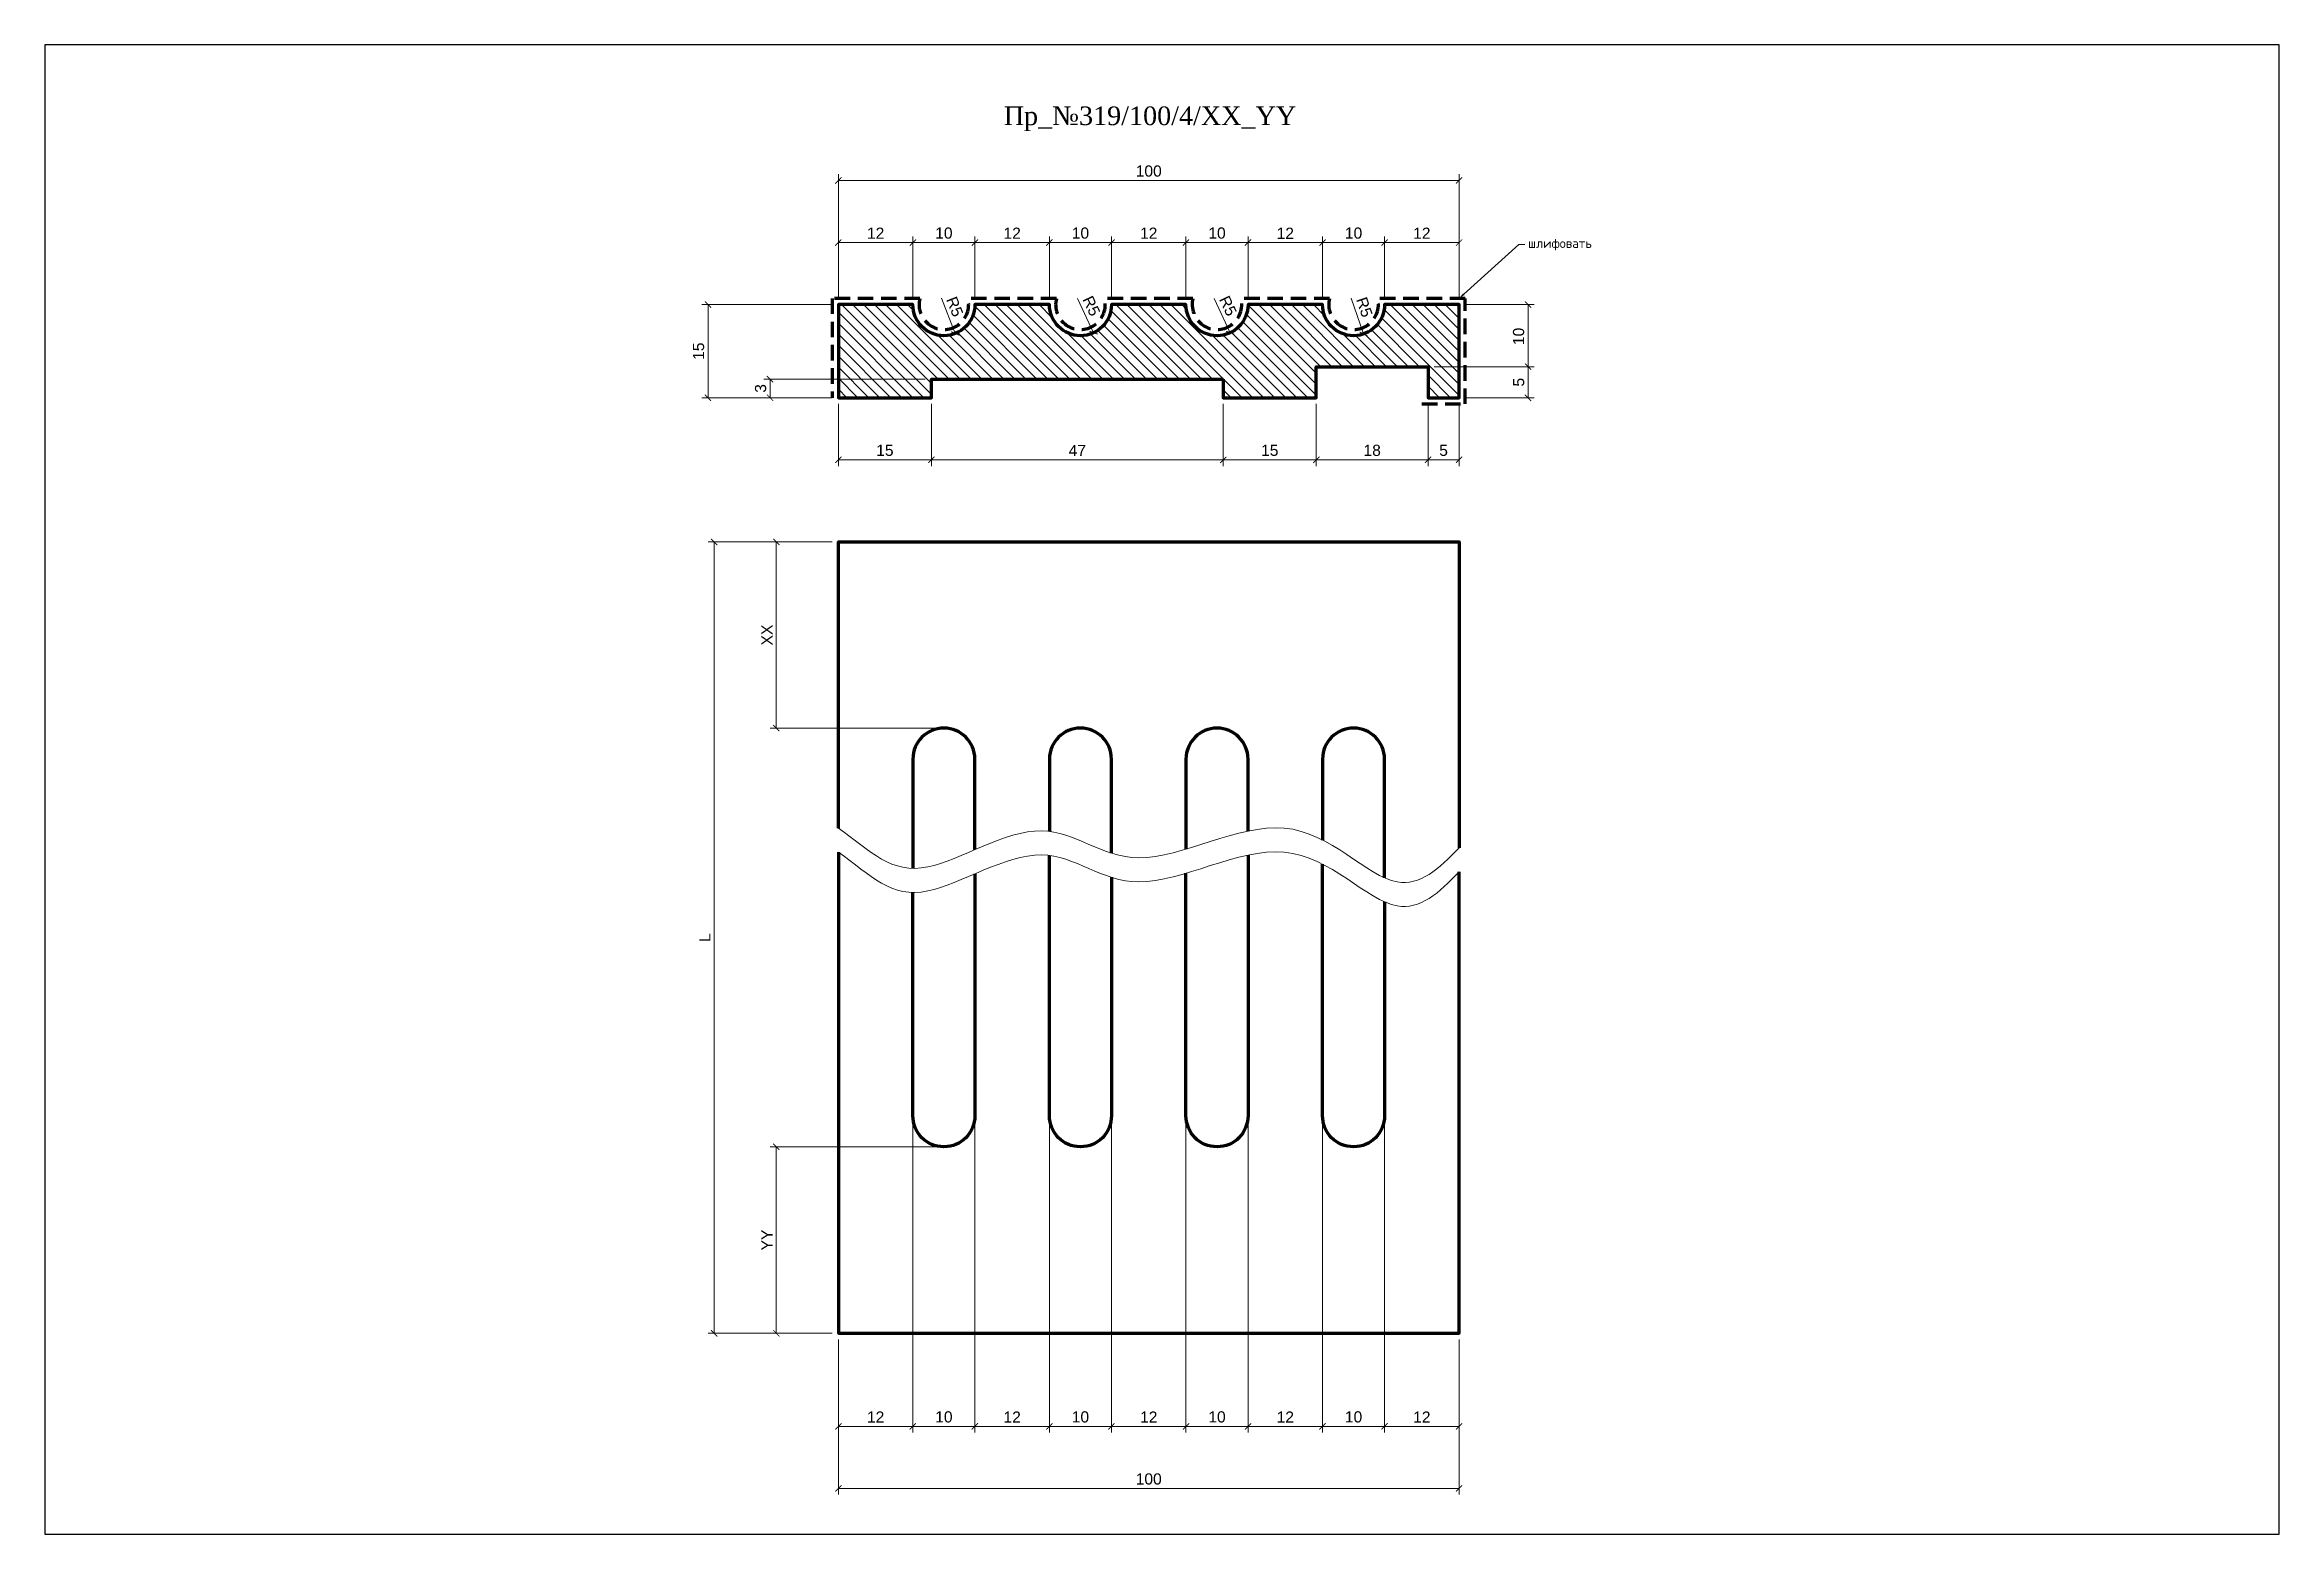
# Model space of a CAD drawing. Header units: millimetres. Extents: x 32 to 392, y -2731 to -2491.
import ezdxf
from ezdxf import colors
from ezdxf.entities.mleader import LeaderData, LeaderLine
from ezdxf.math import Vec2, Vec3

# ---------------------------------------------------------------- set-up
doc = ezdxf.new("R2010")
doc.units = ezdxf.units.MM
doc.linetypes.add('HIDDEN', pattern=[0.375, 0.25, -0.125])
doc.layers.add('Outside panel', color=7, linetype='Continuous', lineweight=18, true_color=0x7f5e57)
for name, color, linetype, lineweight in [('линия 15', 7, 'Continuous', 15), ('линия 50', 1, 'Continuous', 100), ('служебный слой РАЗМЕРЫ', 7, 'Continuous', 9), ('служебный слой ШТРИХОВКА', 4, 'Continuous', 5)]:
    doc.layers.add(name, color=color, linetype=linetype, lineweight=lineweight)
doc.layers.add('размеры в модели', color=7, linetype='Continuous')
doc.styles.add('ELECT', font='times.ttf')
doc.styles.get("Standard").update_dxf_attribs({"font": 'arial.ttf'})
doc.styles.add('ЕСКД профили текст', font='isocpeur.ttf')
doc.dimstyles.new('M_1', dxfattribs={"dimtxt": 1.8, "dimasz": 1, "dimexe": 1, "dimexo": 1, "dimgap": 0.6, "dimtad": 1, "dimdec": 0, "dimdsep": 46, "dimtxsty": 'Standard', "dimblk": 'ARCHTICK', "dimcen": -5, "dimclrd": 7, "dimclre": 7, "dimclrt": 7, "dimadec": 0, "dimazin": 0, "dimtfac": 1, "dimtdec": 0, "dimtmove": 0, "dimatfit": 3, "dimfxl": 1, "dimtolj": 1, "dimtzin": 0, "dimlwd": 5, "dimlwe": 5, "dimarcsym": 0})

msp = doc.modelspace()

# ---------------------------------------------------------------- texts
at = {"color": 7, "ltscale": 1000, "style": 'ELECT'}
msp.add_text('Пр_№319/100/4/ХХ_YY', height=3, dxfattribs=at).set_placement((186.39, -2503.66))

# ---------------------------------------------------------------- blocks, each defined once
blk = doc.blocks.new('_ArchTick')
at = {"color": 0, "linetype": 'ByBlock', "const_width": 0.15}
blk.add_lwpolyline([(-0.5, -0.5), (0.5, 0.5)], dxfattribs=at)
blk = doc.blocks.new('*D37')
at = {"layer": 'Defpoints', "color": 0, "ltscale": 1000, "transparency": 16777216}
for p in [(176.75, -2532.59), (178.59, -2537.24)]:
    blk.add_point(p, dxfattribs=at)
at = {"layer": 'линия 15', "color": 7, "lineweight": 5, "ltscale": 1000, "transparency": 16777216}
blk.add_line((176.34, -2531.55), (178.59, -2537.24), dxfattribs=at)
at = {"layer": 'линия 15', "color": 7, "lineweight": 5, "ltscale": 1000, "transparency": 16777216, "rotation": 291.5635795723726}
blk.add_blockref('_ArchTick', (178.59, -2537.24), dxfattribs=at)
at = {"layer": 'линия 15', "color": 7, "ltscale": 1000, "transparency": 16777216, "insert": (178.5, -2532.91), "char_height": 1.8, "attachment_point": 5, "rotation": 291.5636}
blk.add_mtext('\\A1;R5', dxfattribs=at)
blk = doc.blocks.new('*D36')
at = {"layer": 'Defpoints', "color": 0, "ltscale": 1000, "transparency": 16777216}
for p in [(198.75, -2532.59), (200.87, -2537.11)]:
    blk.add_point(p, dxfattribs=at)
at = {"layer": 'линия 15', "color": 7, "lineweight": 5, "ltscale": 1000, "transparency": 16777216}
blk.add_line((198.27, -2531.58), (200.87, -2537.11), dxfattribs=at)
at = {"layer": 'линия 15', "color": 7, "lineweight": 5, "ltscale": 1000, "transparency": 16777216, "rotation": 295.1601778260056}
blk.add_blockref('_ArchTick', (200.87, -2537.11), dxfattribs=at)
at = {"layer": 'линия 15', "color": 7, "ltscale": 1000, "transparency": 16777216, "insert": (200.52, -2532.8), "char_height": 1.8, "attachment_point": 5, "rotation": 295.1602}
blk.add_mtext('\\A1;R5', dxfattribs=at)
blk = doc.blocks.new('*D35')
at = {"layer": 'Defpoints', "color": 0, "ltscale": 1000, "transparency": 16777216}
for p in [(220.75, -2532.59), (222.88, -2537.11)]:
    blk.add_point(p, dxfattribs=at)
at = {"layer": 'линия 15', "color": 7, "lineweight": 5, "ltscale": 1000, "transparency": 16777216}
blk.add_line((220.27, -2531.58), (222.88, -2537.11), dxfattribs=at)
at = {"layer": 'линия 15', "color": 7, "lineweight": 5, "ltscale": 1000, "transparency": 16777216, "rotation": 295.1983421479274}
blk.add_blockref('_ArchTick', (222.88, -2537.11), dxfattribs=at)
at = {"layer": 'линия 15', "color": 7, "ltscale": 1000, "transparency": 16777216, "insert": (222.52, -2532.79), "char_height": 1.8, "attachment_point": 5, "rotation": 295.1983}
blk.add_mtext('\\A1;R5', dxfattribs=at)
blk = doc.blocks.new('*D34')
at = {"layer": 'Defpoints', "color": 0, "ltscale": 1000, "transparency": 16777216}
for p in [(242.75, -2532.59), (244.37, -2537.32)]:
    blk.add_point(p, dxfattribs=at)
at = {"layer": 'линия 15', "color": 7, "lineweight": 5, "ltscale": 1000, "transparency": 16777216}
blk.add_line((242.39, -2531.53), (244.37, -2537.32), dxfattribs=at)
at = {"layer": 'линия 15', "color": 7, "lineweight": 5, "ltscale": 1000, "transparency": 16777216, "rotation": 288.8671071970574}
blk.add_blockref('_ArchTick', (244.37, -2537.32), dxfattribs=at)
at = {"layer": 'линия 15', "color": 7, "ltscale": 1000, "transparency": 16777216, "insert": (244.49, -2532.99), "char_height": 1.8, "attachment_point": 5, "rotation": 288.8671}
blk.add_mtext('\\A1;R5', dxfattribs=at)
blk = doc.blocks.new('*D33')
at = {"layer": 'Defpoints', "color": 0, "ltscale": 1000, "transparency": 16777216}
for p in [(259.75, -2532.59), (270.86, -2532.59), (254.75, -2542.59)]:
    blk.add_point(p, dxfattribs=at)
at = {"layer": 'линия 15', "color": 7, "lineweight": 5, "ltscale": 1000, "transparency": 16777216}
for p, q in [((260.75, -2532.59), (271.86, -2532.59)), ((270.86, -2542.59), (270.86, -2532.59)), ((255.75, -2542.59), (271.86, -2542.59))]:
    blk.add_line(p, q, dxfattribs=at)
for p, rotation in [((270.86, -2532.59), 90), ((270.86, -2542.59), 270)]:
    blk.add_blockref('_ArchTick', p, dxfattribs=dict(at, rotation=rotation))
at = {"layer": 'линия 15', "color": 7, "ltscale": 1000, "transparency": 16777216, "insert": (269.34, -2537.71), "char_height": 1.8, "attachment_point": 5, "rotation": 90}
blk.add_mtext('\\A1;10', dxfattribs=at)
blk = doc.blocks.new('*D32')
at = {"layer": 'Defpoints', "color": 0, "ltscale": 1000, "transparency": 16777216}
for p in [(174.75, -2544.59), (148.75, -2547.59), (159.75, -2547.59)]:
    blk.add_point(p, dxfattribs=at)
at = {"layer": 'размеры в модели', "color": 7, "lineweight": 5, "ltscale": 1000, "transparency": 16777216}
for p, q in [((173.75, -2544.59), (147.75, -2544.59)), ((148.75, -2544.59), (148.75, -2547.59)), ((158.75, -2547.59), (147.75, -2547.59))]:
    blk.add_line(p, q, dxfattribs=at)
for p, rotation in [((148.75, -2544.59), 90), ((148.75, -2547.59), 270)]:
    blk.add_blockref('_ArchTick', p, dxfattribs=dict(at, rotation=rotation))
at = {"layer": 'размеры в модели', "color": 7, "ltscale": 1000, "transparency": 16777216, "insert": (147.23, -2546.09), "char_height": 1.8, "attachment_point": 5, "rotation": 90}
blk.add_mtext('\\A1;3', dxfattribs=at)
blk = doc.blocks.new('*D31')
at = {"layer": 'Defpoints', "color": 0, "ltscale": 1000, "transparency": 16777216}
for p in [(138.75, -2532.59), (159.75, -2532.59), (159.75, -2547.59)]:
    blk.add_point(p, dxfattribs=at)
at = {"layer": 'размеры в модели', "color": 7, "lineweight": 5, "ltscale": 1000, "transparency": 16777216}
for p, q in [((158.75, -2532.59), (137.75, -2532.59)), ((138.75, -2547.59), (138.75, -2532.59)), ((158.75, -2547.59), (137.75, -2547.59))]:
    blk.add_line(p, q, dxfattribs=at)
for p, rotation in [((138.75, -2532.59), 90), ((138.75, -2547.59), 270)]:
    blk.add_blockref('_ArchTick', p, dxfattribs=dict(at, rotation=rotation))
at = {"layer": 'размеры в модели', "color": 7, "ltscale": 1000, "transparency": 16777216, "insert": (137.23, -2540.09), "char_height": 1.8, "attachment_point": 5, "rotation": 90}
blk.add_mtext('\\A1;15', dxfattribs=at)
blk = doc.blocks.new('*D30')
at = {"layer": 'Defpoints', "color": 0, "ltscale": 1000, "transparency": 16777216}
for p in [(254.75, -2542.59), (259.75, -2547.59), (270.86, -2547.59)]:
    blk.add_point(p, dxfattribs=at)
at = {"layer": 'размеры в модели', "color": 7, "lineweight": 5, "ltscale": 1000, "transparency": 16777216}
for p, q in [((255.75, -2542.59), (271.86, -2542.59)), ((270.86, -2542.59), (270.86, -2547.59)), ((260.75, -2547.59), (271.86, -2547.59))]:
    blk.add_line(p, q, dxfattribs=at)
for p, rotation in [((270.86, -2542.59), 90), ((270.86, -2547.59), 270)]:
    blk.add_blockref('_ArchTick', p, dxfattribs=dict(at, rotation=rotation))
at = {"layer": 'размеры в модели', "color": 7, "ltscale": 1000, "transparency": 16777216, "insert": (269.35, -2545.09), "char_height": 1.8, "attachment_point": 5, "rotation": 90}
blk.add_mtext('\\A1;5', dxfattribs=at)
blk = doc.blocks.new('*D29')
at = {"layer": 'Defpoints', "color": 0, "ltscale": 1000, "transparency": 16777216}
for p in [(221.75, -2547.59), (236.75, -2547.59), (236.75, -2557.59)]:
    blk.add_point(p, dxfattribs=at)
at = {"layer": 'размеры в модели', "color": 7, "lineweight": 5, "ltscale": 1000, "transparency": 16777216}
for p, q in [((221.75, -2548.59), (221.75, -2558.59)), ((236.75, -2548.59), (236.75, -2558.59)), ((221.75, -2557.59), (236.75, -2557.59))]:
    blk.add_line(p, q, dxfattribs=at)
at = {"layer": 'размеры в модели', "color": 7, "lineweight": 5, "ltscale": 1000, "transparency": 16777216, "rotation": 180}
blk.add_blockref('_ArchTick', (221.75, -2557.59), dxfattribs=at)
at = {"layer": 'размеры в модели', "color": 7, "lineweight": 5, "ltscale": 1000, "transparency": 16777216}
blk.add_blockref('_ArchTick', (236.75, -2557.59), dxfattribs=at)
at = {"layer": 'размеры в модели', "color": 7, "ltscale": 1000, "transparency": 16777216, "insert": (229.25, -2556.07), "char_height": 1.8, "attachment_point": 5}
blk.add_mtext('\\A1;15', dxfattribs=at)
blk = doc.blocks.new('*D28')
at = {"layer": 'Defpoints', "color": 0, "ltscale": 1000, "transparency": 16777216}
for p in [(159.75, -2547.59), (174.75, -2547.59), (159.75, -2557.59)]:
    blk.add_point(p, dxfattribs=at)
at = {"layer": 'размеры в модели', "color": 7, "lineweight": 5, "ltscale": 1000, "transparency": 16777216}
for p, q in [((159.75, -2548.59), (159.75, -2558.59)), ((174.75, -2548.59), (174.75, -2558.59)), ((174.75, -2557.59), (159.75, -2557.59))]:
    blk.add_line(p, q, dxfattribs=at)
at = {"layer": 'размеры в модели', "color": 7, "lineweight": 5, "ltscale": 1000, "transparency": 16777216, "rotation": 180}
blk.add_blockref('_ArchTick', (159.75, -2557.59), dxfattribs=at)
at = {"layer": 'размеры в модели', "color": 7, "lineweight": 5, "ltscale": 1000, "transparency": 16777216}
blk.add_blockref('_ArchTick', (174.75, -2557.59), dxfattribs=at)
at = {"layer": 'размеры в модели', "color": 7, "ltscale": 1000, "transparency": 16777216, "insert": (167.25, -2556.07), "char_height": 1.8, "attachment_point": 5}
blk.add_mtext('\\A1;15', dxfattribs=at)
blk = doc.blocks.new('*D27')
at = {"layer": 'Defpoints', "color": 0, "ltscale": 1000, "transparency": 16777216}
for p in [(254.75, -2547.59), (259.75, -2547.59), (254.75, -2557.59)]:
    blk.add_point(p, dxfattribs=at)
at = {"layer": 'размеры в модели', "color": 7, "lineweight": 5, "ltscale": 1000, "transparency": 16777216}
for p, q in [((254.75, -2548.59), (254.75, -2558.59)), ((259.75, -2548.59), (259.75, -2558.59)), ((259.75, -2557.59), (254.75, -2557.59))]:
    blk.add_line(p, q, dxfattribs=at)
at = {"layer": 'размеры в модели', "color": 7, "lineweight": 5, "ltscale": 1000, "transparency": 16777216, "rotation": 180}
blk.add_blockref('_ArchTick', (254.75, -2557.59), dxfattribs=at)
at = {"layer": 'размеры в модели', "color": 7, "lineweight": 5, "ltscale": 1000, "transparency": 16777216}
blk.add_blockref('_ArchTick', (259.75, -2557.59), dxfattribs=at)
at = {"layer": 'размеры в модели', "color": 7, "ltscale": 1000, "transparency": 16777216, "insert": (257.25, -2556.07), "char_height": 1.8, "attachment_point": 5}
blk.add_mtext('\\A1;5', dxfattribs=at)
blk = doc.blocks.new('*D25')
at = {"layer": 'Defpoints', "color": 0, "ltscale": 1000, "transparency": 16777216}
for p in [(236.75, -2547.59), (254.75, -2547.59), (254.75, -2557.59)]:
    blk.add_point(p, dxfattribs=at)
at = {"layer": 'размеры в модели', "color": 7, "lineweight": 5, "ltscale": 1000, "transparency": 16777216}
for p, q in [((236.75, -2548.59), (236.75, -2558.59)), ((254.75, -2548.59), (254.75, -2558.59)), ((236.75, -2557.59), (254.75, -2557.59))]:
    blk.add_line(p, q, dxfattribs=at)
at = {"layer": 'размеры в модели', "color": 7, "lineweight": 5, "ltscale": 1000, "transparency": 16777216, "rotation": 180}
blk.add_blockref('_ArchTick', (236.75, -2557.59), dxfattribs=at)
at = {"layer": 'размеры в модели', "color": 7, "lineweight": 5, "ltscale": 1000, "transparency": 16777216}
blk.add_blockref('_ArchTick', (254.75, -2557.59), dxfattribs=at)
at = {"layer": 'размеры в модели', "color": 7, "ltscale": 1000, "transparency": 16777216, "insert": (245.75, -2556.07), "char_height": 1.8, "attachment_point": 5}
blk.add_mtext('\\A1;18', dxfattribs=at)
blk = doc.blocks.new('*D24')
at = {"layer": 'Defpoints', "color": 0, "ltscale": 1000, "transparency": 16777216}
for p in [(237.75, -2522.59), (237.75, -2532.59), (247.75, -2532.59)]:
    blk.add_point(p, dxfattribs=at)
at = {"layer": 'размеры в модели', "color": 7, "lineweight": 5, "ltscale": 1000, "transparency": 16777216}
for p, q in [((237.75, -2531.59), (237.75, -2521.59)), ((247.75, -2522.59), (237.75, -2522.59)), ((247.75, -2531.59), (247.75, -2521.59))]:
    blk.add_line(p, q, dxfattribs=at)
at = {"layer": 'размеры в модели', "color": 7, "lineweight": 5, "ltscale": 1000, "transparency": 16777216, "rotation": 180}
blk.add_blockref('_ArchTick', (237.75, -2522.59), dxfattribs=at)
at = {"layer": 'размеры в модели', "color": 7, "lineweight": 5, "ltscale": 1000, "transparency": 16777216}
blk.add_blockref('_ArchTick', (247.75, -2522.59), dxfattribs=at)
at = {"layer": 'размеры в модели', "color": 7, "ltscale": 1000, "transparency": 16777216, "insert": (242.75, -2521.07), "char_height": 1.8, "attachment_point": 5}
blk.add_mtext('\\A1;10', dxfattribs=at)
blk = doc.blocks.new('*D22')
at = {"layer": 'Defpoints', "color": 0, "ltscale": 1000, "transparency": 16777216}
for p in [(181.75, -2522.59), (171.75, -2532.59), (181.75, -2532.59)]:
    blk.add_point(p, dxfattribs=at)
at = {"layer": 'размеры в модели', "color": 7, "lineweight": 5, "ltscale": 1000, "transparency": 16777216}
for p, q in [((171.75, -2531.59), (171.75, -2521.59)), ((171.75, -2522.59), (181.75, -2522.59)), ((181.75, -2531.59), (181.75, -2521.59))]:
    blk.add_line(p, q, dxfattribs=at)
at = {"layer": 'размеры в модели', "color": 7, "lineweight": 5, "ltscale": 1000, "transparency": 16777216, "rotation": 180}
blk.add_blockref('_ArchTick', (171.75, -2522.59), dxfattribs=at)
at = {"layer": 'размеры в модели', "color": 7, "lineweight": 5, "ltscale": 1000, "transparency": 16777216}
blk.add_blockref('_ArchTick', (181.75, -2522.59), dxfattribs=at)
at = {"layer": 'размеры в модели', "color": 7, "ltscale": 1000, "transparency": 16777216, "insert": (176.75, -2521.07), "char_height": 1.8, "attachment_point": 5}
blk.add_mtext('\\A1;10', dxfattribs=at)
blk = doc.blocks.new('*D21')
at = {"layer": 'Defpoints', "color": 0, "ltscale": 1000, "transparency": 16777216}
for p in [(203.75, -2522.59), (193.75, -2532.59), (203.75, -2532.59)]:
    blk.add_point(p, dxfattribs=at)
at = {"layer": 'размеры в модели', "color": 7, "lineweight": 5, "ltscale": 1000, "transparency": 16777216}
for p, q in [((193.75, -2531.59), (193.75, -2521.59)), ((193.75, -2522.59), (203.75, -2522.59)), ((203.75, -2531.59), (203.75, -2521.59))]:
    blk.add_line(p, q, dxfattribs=at)
at = {"layer": 'размеры в модели', "color": 7, "lineweight": 5, "ltscale": 1000, "transparency": 16777216, "rotation": 180}
blk.add_blockref('_ArchTick', (193.75, -2522.59), dxfattribs=at)
at = {"layer": 'размеры в модели', "color": 7, "lineweight": 5, "ltscale": 1000, "transparency": 16777216}
blk.add_blockref('_ArchTick', (203.75, -2522.59), dxfattribs=at)
at = {"layer": 'размеры в модели', "color": 7, "ltscale": 1000, "transparency": 16777216, "insert": (198.75, -2521.07), "char_height": 1.8, "attachment_point": 5}
blk.add_mtext('\\A1;10', dxfattribs=at)
blk = doc.blocks.new('*D20')
at = {"layer": 'Defpoints', "color": 0, "ltscale": 1000, "transparency": 16777216}
for p in [(159.75, -2522.59), (159.75, -2532.59), (171.75, -2532.59)]:
    blk.add_point(p, dxfattribs=at)
at = {"layer": 'размеры в модели', "color": 7, "lineweight": 5, "ltscale": 1000, "transparency": 16777216}
for p, q in [((159.75, -2531.59), (159.75, -2521.59)), ((171.75, -2522.59), (159.75, -2522.59)), ((171.75, -2531.59), (171.75, -2521.59))]:
    blk.add_line(p, q, dxfattribs=at)
at = {"layer": 'размеры в модели', "color": 7, "lineweight": 5, "ltscale": 1000, "transparency": 16777216, "rotation": 180}
blk.add_blockref('_ArchTick', (159.75, -2522.59), dxfattribs=at)
at = {"layer": 'размеры в модели', "color": 7, "lineweight": 5, "ltscale": 1000, "transparency": 16777216}
blk.add_blockref('_ArchTick', (171.75, -2522.59), dxfattribs=at)
at = {"layer": 'размеры в модели', "color": 7, "ltscale": 1000, "transparency": 16777216, "insert": (165.75, -2521.08), "char_height": 1.8, "attachment_point": 5}
blk.add_mtext('\\A1;12', dxfattribs=at)
blk = doc.blocks.new('*D19')
at = {"layer": 'Defpoints', "color": 0, "ltscale": 1000, "transparency": 16777216}
for p in [(181.75, -2522.59), (181.75, -2532.59), (193.75, -2532.59)]:
    blk.add_point(p, dxfattribs=at)
at = {"layer": 'размеры в модели', "color": 7, "lineweight": 5, "ltscale": 1000, "transparency": 16777216}
for p, q in [((181.75, -2531.59), (181.75, -2521.59)), ((193.75, -2522.59), (181.75, -2522.59)), ((193.75, -2531.59), (193.75, -2521.59))]:
    blk.add_line(p, q, dxfattribs=at)
at = {"layer": 'размеры в модели', "color": 7, "lineweight": 5, "ltscale": 1000, "transparency": 16777216, "rotation": 180}
blk.add_blockref('_ArchTick', (181.75, -2522.59), dxfattribs=at)
at = {"layer": 'размеры в модели', "color": 7, "lineweight": 5, "ltscale": 1000, "transparency": 16777216}
blk.add_blockref('_ArchTick', (193.75, -2522.59), dxfattribs=at)
at = {"layer": 'размеры в модели', "color": 7, "ltscale": 1000, "transparency": 16777216, "insert": (187.75, -2521.08), "char_height": 1.8, "attachment_point": 5}
blk.add_mtext('\\A1;12', dxfattribs=at)
blk = doc.blocks.new('*D18')
at = {"layer": 'Defpoints', "color": 0, "ltscale": 1000, "transparency": 16777216}
for p in [(203.75, -2522.59), (203.75, -2532.59), (215.75, -2532.59)]:
    blk.add_point(p, dxfattribs=at)
at = {"layer": 'размеры в модели', "color": 7, "lineweight": 5, "ltscale": 1000, "transparency": 16777216}
for p, q in [((203.75, -2531.59), (203.75, -2521.59)), ((215.75, -2522.59), (203.75, -2522.59)), ((215.75, -2531.59), (215.75, -2521.59))]:
    blk.add_line(p, q, dxfattribs=at)
at = {"layer": 'размеры в модели', "color": 7, "lineweight": 5, "ltscale": 1000, "transparency": 16777216, "rotation": 180}
blk.add_blockref('_ArchTick', (203.75, -2522.59), dxfattribs=at)
at = {"layer": 'размеры в модели', "color": 7, "lineweight": 5, "ltscale": 1000, "transparency": 16777216}
blk.add_blockref('_ArchTick', (215.75, -2522.59), dxfattribs=at)
at = {"layer": 'размеры в модели', "color": 7, "ltscale": 1000, "transparency": 16777216, "insert": (209.75, -2521.08), "char_height": 1.8, "attachment_point": 5}
blk.add_mtext('\\A1;12', dxfattribs=at)
blk = doc.blocks.new('*D17')
at = {"layer": 'Defpoints', "color": 0, "ltscale": 1000, "transparency": 16777216}
for p in [(215.75, -2522.59), (215.75, -2532.59), (225.75, -2532.59)]:
    blk.add_point(p, dxfattribs=at)
at = {"layer": 'размеры в модели', "color": 7, "lineweight": 5, "ltscale": 1000, "transparency": 16777216}
for p, q in [((215.75, -2531.59), (215.75, -2521.59)), ((225.75, -2522.59), (215.75, -2522.59)), ((225.75, -2531.59), (225.75, -2521.59))]:
    blk.add_line(p, q, dxfattribs=at)
at = {"layer": 'размеры в модели', "color": 7, "lineweight": 5, "ltscale": 1000, "transparency": 16777216, "rotation": 180}
blk.add_blockref('_ArchTick', (215.75, -2522.59), dxfattribs=at)
at = {"layer": 'размеры в модели', "color": 7, "lineweight": 5, "ltscale": 1000, "transparency": 16777216}
blk.add_blockref('_ArchTick', (225.75, -2522.59), dxfattribs=at)
at = {"layer": 'размеры в модели', "color": 7, "ltscale": 1000, "transparency": 16777216, "insert": (220.75, -2521.07), "char_height": 1.8, "attachment_point": 5}
blk.add_mtext('\\A1;10', dxfattribs=at)
blk = doc.blocks.new('*D16')
at = {"layer": 'Defpoints', "color": 0, "ltscale": 1000, "transparency": 16777216}
for p in [(259.75, -2522.59), (247.75, -2532.59), (259.75, -2532.59)]:
    blk.add_point(p, dxfattribs=at)
at = {"layer": 'размеры в модели', "color": 7, "lineweight": 5, "ltscale": 1000, "transparency": 16777216}
for p, q in [((247.75, -2531.59), (247.75, -2521.59)), ((247.75, -2522.59), (259.75, -2522.59)), ((259.75, -2531.59), (259.75, -2521.59))]:
    blk.add_line(p, q, dxfattribs=at)
at = {"layer": 'размеры в модели', "color": 7, "lineweight": 5, "ltscale": 1000, "transparency": 16777216, "rotation": 180}
blk.add_blockref('_ArchTick', (247.75, -2522.59), dxfattribs=at)
at = {"layer": 'размеры в модели', "color": 7, "lineweight": 5, "ltscale": 1000, "transparency": 16777216}
blk.add_blockref('_ArchTick', (259.75, -2522.59), dxfattribs=at)
at = {"layer": 'размеры в модели', "color": 7, "ltscale": 1000, "transparency": 16777216, "insert": (253.75, -2521.08), "char_height": 1.8, "attachment_point": 5}
blk.add_mtext('\\A1;12', dxfattribs=at)
blk = doc.blocks.new('*D15')
at = {"layer": 'Defpoints', "color": 0, "ltscale": 1000, "transparency": 16777216}
for p in [(259.75, -2512.59), (159.75, -2532.59), (259.75, -2532.59)]:
    blk.add_point(p, dxfattribs=at)
at = {"layer": 'размеры в модели', "color": 7, "lineweight": 5, "ltscale": 1000, "transparency": 16777216}
for p, q in [((159.75, -2531.59), (159.75, -2511.59)), ((159.75, -2512.59), (259.75, -2512.59)), ((259.75, -2531.59), (259.75, -2511.59))]:
    blk.add_line(p, q, dxfattribs=at)
at = {"layer": 'размеры в модели', "color": 7, "lineweight": 5, "ltscale": 1000, "transparency": 16777216, "rotation": 180}
blk.add_blockref('_ArchTick', (159.75, -2512.59), dxfattribs=at)
at = {"layer": 'размеры в модели', "color": 7, "lineweight": 5, "ltscale": 1000, "transparency": 16777216}
blk.add_blockref('_ArchTick', (259.75, -2512.59), dxfattribs=at)
at = {"layer": 'размеры в модели', "color": 7, "ltscale": 1000, "transparency": 16777216, "insert": (209.75, -2511.07), "char_height": 1.8, "attachment_point": 5}
blk.add_mtext('\\A1;100', dxfattribs=at)
blk = doc.blocks.new('*D12')
at = {"layer": 'Defpoints', "color": 0, "ltscale": 1000, "transparency": 16777216}
for p in [(215.75, -2663.27), (225.75, -2663.27), (225.75, -2713.32)]:
    blk.add_point(p, dxfattribs=at)
at = {"layer": 'размеры в модели', "color": 7, "lineweight": 5, "ltscale": 1000, "transparency": 16777216}
for p, q in [((215.75, -2664.27), (215.75, -2714.32)), ((225.75, -2664.27), (225.75, -2714.32)), ((215.75, -2713.32), (225.75, -2713.32))]:
    blk.add_line(p, q, dxfattribs=at)
at = {"layer": 'размеры в модели', "color": 7, "lineweight": 5, "ltscale": 1000, "transparency": 16777216, "rotation": 180}
blk.add_blockref('_ArchTick', (215.75, -2713.32), dxfattribs=at)
at = {"layer": 'размеры в модели', "color": 7, "lineweight": 5, "ltscale": 1000, "transparency": 16777216}
blk.add_blockref('_ArchTick', (225.75, -2713.32), dxfattribs=at)
at = {"layer": 'размеры в модели', "color": 7, "ltscale": 1000, "transparency": 16777216, "insert": (220.75, -2711.8), "char_height": 1.8, "attachment_point": 5}
blk.add_mtext('\\A1;10', dxfattribs=at)
blk = doc.blocks.new('*D10')
at = {"layer": 'Defpoints', "color": 0, "ltscale": 1000, "transparency": 16777216}
for p in [(237.75, -2663.27), (247.75, -2663.27), (247.75, -2713.32)]:
    blk.add_point(p, dxfattribs=at)
at = {"layer": 'размеры в модели', "color": 7, "lineweight": 5, "ltscale": 1000, "transparency": 16777216}
for p, q in [((237.75, -2664.27), (237.75, -2714.32)), ((247.75, -2664.27), (247.75, -2714.32)), ((237.75, -2713.32), (247.75, -2713.32))]:
    blk.add_line(p, q, dxfattribs=at)
at = {"layer": 'размеры в модели', "color": 7, "lineweight": 5, "ltscale": 1000, "transparency": 16777216, "rotation": 180}
blk.add_blockref('_ArchTick', (237.75, -2713.32), dxfattribs=at)
at = {"layer": 'размеры в модели', "color": 7, "lineweight": 5, "ltscale": 1000, "transparency": 16777216}
blk.add_blockref('_ArchTick', (247.75, -2713.32), dxfattribs=at)
at = {"layer": 'размеры в модели', "color": 7, "ltscale": 1000, "transparency": 16777216, "insert": (242.75, -2711.8), "char_height": 1.8, "attachment_point": 5}
blk.add_mtext('\\A1;10', dxfattribs=at)
blk = doc.blocks.new('*D8')
at = {"layer": 'Defpoints', "color": 0, "ltscale": 1000, "transparency": 16777216}
for p in [(159.75, -2698.32), (259.75, -2698.32), (259.75, -2723.32)]:
    blk.add_point(p, dxfattribs=at)
at = {"layer": 'размеры в модели', "color": 7, "lineweight": 5, "ltscale": 1000, "transparency": 16777216}
for p, q in [((159.75, -2699.32), (159.75, -2724.32)), ((259.75, -2699.32), (259.75, -2724.32)), ((159.75, -2723.32), (259.75, -2723.32))]:
    blk.add_line(p, q, dxfattribs=at)
at = {"layer": 'размеры в модели', "color": 7, "lineweight": 5, "ltscale": 1000, "transparency": 16777216, "rotation": 180}
blk.add_blockref('_ArchTick', (159.75, -2723.32), dxfattribs=at)
at = {"layer": 'размеры в модели', "color": 7, "lineweight": 5, "ltscale": 1000, "transparency": 16777216}
blk.add_blockref('_ArchTick', (259.75, -2723.32), dxfattribs=at)
at = {"layer": 'размеры в модели', "color": 7, "ltscale": 1000, "transparency": 16777216, "insert": (209.75, -2721.8), "char_height": 1.8, "attachment_point": 5}
blk.add_mtext('\\A1;100', dxfattribs=at)
blk = doc.blocks.new('*D7')
at = {"layer": 'Defpoints', "color": 0, "ltscale": 1000, "transparency": 16777216}
for p in [(159.75, -2570.82), (139.75, -2698.32), (159.75, -2698.32)]:
    blk.add_point(p, dxfattribs=at)
at = {"layer": 'размеры в модели', "color": 7, "lineweight": 5, "ltscale": 1000, "transparency": 16777216}
for p, q in [((158.75, -2570.82), (138.75, -2570.82)), ((139.75, -2570.82), (139.75, -2698.32)), ((158.75, -2698.32), (138.75, -2698.32))]:
    blk.add_line(p, q, dxfattribs=at)
for p, rotation in [((139.75, -2570.82), 90), ((139.75, -2698.32), 270)]:
    blk.add_blockref('_ArchTick', p, dxfattribs=dict(at, rotation=rotation))
at = {"layer": 'размеры в модели', "color": 7, "ltscale": 1000, "transparency": 16777216, "insert": (138.25, -2634.57), "char_height": 1.8, "attachment_point": 5, "rotation": 90}
blk.add_mtext('\\A1;L', dxfattribs=at)
blk = doc.blocks.new('*D5')
at = {"layer": 'Defpoints', "color": 0, "ltscale": 1000, "transparency": 16777216}
for p in [(193.75, -2663.27), (203.75, -2663.27), (203.75, -2713.32)]:
    blk.add_point(p, dxfattribs=at)
at = {"layer": 'размеры в модели', "color": 7, "lineweight": 5, "ltscale": 1000, "transparency": 16777216}
for p, q in [((193.75, -2664.27), (193.75, -2714.32)), ((203.75, -2664.27), (203.75, -2714.32)), ((193.75, -2713.32), (203.75, -2713.32))]:
    blk.add_line(p, q, dxfattribs=at)
at = {"layer": 'размеры в модели', "color": 7, "lineweight": 5, "ltscale": 1000, "transparency": 16777216, "rotation": 180}
blk.add_blockref('_ArchTick', (193.75, -2713.32), dxfattribs=at)
at = {"layer": 'размеры в модели', "color": 7, "lineweight": 5, "ltscale": 1000, "transparency": 16777216}
blk.add_blockref('_ArchTick', (203.75, -2713.32), dxfattribs=at)
at = {"layer": 'размеры в модели', "color": 7, "ltscale": 1000, "transparency": 16777216, "insert": (198.75, -2711.8), "char_height": 1.8, "attachment_point": 5}
blk.add_mtext('\\A1;10', dxfattribs=at)
blk = doc.blocks.new('*D3')
at = {"layer": 'Defpoints', "color": 0, "ltscale": 1000, "transparency": 16777216}
for p in [(171.75, -2663.27), (181.75, -2663.27), (181.75, -2713.32)]:
    blk.add_point(p, dxfattribs=at)
at = {"layer": 'размеры в модели', "color": 7, "lineweight": 5, "ltscale": 1000, "transparency": 16777216}
for p, q in [((171.75, -2664.27), (171.75, -2714.32)), ((181.75, -2664.27), (181.75, -2714.32)), ((171.75, -2713.32), (181.75, -2713.32))]:
    blk.add_line(p, q, dxfattribs=at)
at = {"layer": 'размеры в модели', "color": 7, "lineweight": 5, "ltscale": 1000, "transparency": 16777216, "rotation": 180}
blk.add_blockref('_ArchTick', (171.75, -2713.32), dxfattribs=at)
at = {"layer": 'размеры в модели', "color": 7, "lineweight": 5, "ltscale": 1000, "transparency": 16777216}
blk.add_blockref('_ArchTick', (181.75, -2713.32), dxfattribs=at)
at = {"layer": 'размеры в модели', "color": 7, "ltscale": 1000, "transparency": 16777216, "insert": (176.75, -2711.8), "char_height": 1.8, "attachment_point": 5}
blk.add_mtext('\\A1;10', dxfattribs=at)
blk = doc.blocks.new('*D2')
at = {"layer": 'Defpoints', "color": 0, "ltscale": 1000, "transparency": 16777216}
for p in [(171.75, -2663.27), (159.75, -2698.32), (171.75, -2713.32)]:
    blk.add_point(p, dxfattribs=at)
at = {"layer": 'размеры в модели', "color": 7, "lineweight": 5, "ltscale": 1000, "transparency": 16777216}
for p, q in [((171.75, -2664.27), (171.75, -2714.32)), ((159.75, -2699.32), (159.75, -2714.32)), ((159.75, -2713.32), (171.75, -2713.32))]:
    blk.add_line(p, q, dxfattribs=at)
at = {"layer": 'размеры в модели', "color": 7, "lineweight": 5, "ltscale": 1000, "transparency": 16777216, "rotation": 180}
blk.add_blockref('_ArchTick', (159.75, -2713.32), dxfattribs=at)
at = {"layer": 'размеры в модели', "color": 7, "lineweight": 5, "ltscale": 1000, "transparency": 16777216}
blk.add_blockref('_ArchTick', (171.75, -2713.32), dxfattribs=at)
at = {"layer": 'размеры в модели', "color": 7, "ltscale": 1000, "transparency": 16777216, "insert": (165.75, -2711.81), "char_height": 1.8, "attachment_point": 5}
blk.add_mtext('\\A1;12', dxfattribs=at)

# ---------------------------------------------------------------- dimensions: what is measured, and where the dimension line sits
at = {"layer": 'линия 15', "color": 7, "ltscale": 1000}
for center, mpoint, picture, middle in [((176.75, -2532.59), (178.59, -2537.24), '*D37', (177.1, -2533.46)), ((198.75, -2532.59), (200.87, -2537.11), '*D36', (199.15, -2533.44)), ((220.75, -2532.59), (222.88, -2537.11), '*D35', (221.15, -2533.44)), ((242.75, -2532.59), (244.37, -2537.32), '*D34', (243.05, -2533.48))]:
    dim = msp.add_radius_dim(center=center, mpoint=mpoint, dimstyle='M_1', dxfattribs=at)
    dim.commit()
    dim.dimension.update_dxf_attribs({"geometry": picture, "text_midpoint": middle, "dimtype": 132})
dim = msp.add_linear_dim(base=(270.86, -2532.59), p1=(254.75, -2542.59), p2=(259.75, -2532.59), angle=90, dimstyle='M_1', dxfattribs=at)
dim.commit()
dim.dimension.update_dxf_attribs({"geometry": '*D33', "text_midpoint": (270.86, -2537.71), "dimtype": 128})
at = {"layer": 'размеры в модели', "color": 5, "ltscale": 1000}
for base, p1, p2, picture, middle in [((259.75, -2512.59), (159.75, -2532.59), (259.75, -2532.59), '*D15', (209.75, -2511.07)), ((181.75, -2522.59), (171.75, -2532.59), (181.75, -2532.59), '*D22', (176.75, -2521.07)), ((203.75, -2522.59), (193.75, -2532.59), (203.75, -2532.59), '*D21', (198.75, -2521.07)), ((237.75, -2522.59), (247.75, -2532.59), (237.75, -2532.59), '*D24', (242.75, -2521.07)), ((236.75, -2557.59), (221.75, -2547.59), (236.75, -2547.59), '*D29', (229.25, -2556.07)), ((254.75, -2557.59), (236.75, -2547.59), (254.75, -2547.59), '*D25', (245.75, -2556.07)), ((181.75, -2713.32), (171.75, -2663.27), (181.75, -2663.27), '*D3', (176.75, -2711.8)), ((203.75, -2713.32), (193.75, -2663.27), (203.75, -2663.27), '*D5', (198.75, -2711.8)), ((225.75, -2713.32), (215.75, -2663.27), (225.75, -2663.27), '*D12', (220.75, -2711.8)), ((247.75, -2713.32), (237.75, -2663.27), (247.75, -2663.27), '*D10', (242.75, -2711.8)), ((259.75, -2723.32), (159.75, -2698.32), (259.75, -2698.32), '*D8', (209.75, -2721.8))]:
    dim = msp.add_linear_dim(base=base, p1=p1, p2=p2, dimstyle='M_1', dxfattribs=at)
    dim.commit()
    dim.dimension.update_dxf_attribs({"geometry": picture, "text_midpoint": middle})
for base, p1, p2, angle, picture, middle in [((159.75, -2522.59), (171.75, -2532.59), (159.75, -2532.59), 180, '*D20', (165.75, -2521.08)), ((181.75, -2522.59), (193.75, -2532.59), (181.75, -2532.59), 180, '*D19', (187.75, -2521.08)), ((203.75, -2522.59), (215.75, -2532.59), (203.75, -2532.59), 180, '*D18', (209.75, -2521.08)), ((215.75, -2522.59), (225.75, -2532.59), (215.75, -2532.59), 180, '*D17', (220.75, -2521.07)), ((259.75, -2522.59), (247.75, -2532.59), (259.75, -2532.59), 180, '*D16', (253.75, -2521.08)), ((138.75, -2532.59), (159.75, -2547.59), (159.75, -2532.59), 90, '*D31', (137.23, -2540.09)), ((148.75, -2547.59), (174.75, -2544.59), (159.75, -2547.59), 90, '*D32', (147.23, -2546.09)), ((270.86, -2547.59), (254.75, -2542.59), (259.75, -2547.59), 90, '*D30', (269.35, -2545.09)), ((159.75, -2557.59), (174.75, -2547.59), (159.75, -2547.59), 180, '*D28', (167.25, -2556.07)), ((254.75, -2557.59), (259.75, -2547.59), (254.75, -2547.59), 180, '*D27', (257.25, -2556.07))]:
    dim = msp.add_linear_dim(base=base, p1=p1, p2=p2, angle=angle, dimstyle='M_1', dxfattribs=at)
    dim.commit()
    dim.dimension.update_dxf_attribs({"geometry": picture, "text_midpoint": middle})
for base, p1, p2 in [((237.75, -2522.59), (225.75, -2532.59), (237.75, -2532.59)), ((221.75, -2557.59), (174.75, -2547.59), (221.75, -2547.59)), ((193.75, -2713.32), (181.75, -2663.27), (193.75, -2663.27)), ((215.75, -2713.32), (203.75, -2663.27), (215.75, -2663.27)), ((237.75, -2713.32), (225.75, -2663.27), (237.75, -2663.27)), ((259.75, -2713.32), (247.75, -2663.27), (259.75, -2698.32))]:
    msp.add_linear_dim(base=base, p1=p1, p2=p2, dimstyle='M_1', dxfattribs=at).render()
dim = msp.add_linear_dim(base=(139.75, -2698.32), p1=(159.75, -2570.82), p2=(159.75, -2698.32), angle=90, text='L', dimstyle='M_1', dxfattribs=at)
dim.commit()
dim.dimension.update_dxf_attribs({"geometry": '*D7', "text_midpoint": (138.25, -2634.57)})
for base, p1, p2, text in [((149.75, -2570.82), (177.75, -2600.82), (159.75, -2570.82), 'ХХ'), ((149.75, -2668.27), (159.75, -2698.32), (176.75, -2668.27), 'YY')]:
    msp.add_linear_dim(base=base, p1=p1, p2=p2, angle=90, text=text, dimstyle='M_1', dxfattribs=at).render()
dim = msp.add_linear_dim(base=(171.75, -2713.32), p1=(159.75, -2698.32), p2=(171.75, -2663.27), dimstyle='M_1', dxfattribs=at)
dim.commit()
dim.dimension.update_dxf_attribs({"geometry": '*D2', "text_midpoint": (165.75, -2713.32), "dimtype": 128})

# ---------------------------------------------------------------- hatches: boundary and pattern name
at = {"layer": 'Outside panel', "ltscale": 1000}
h = msp.add_hatch(dxfattribs=at)
h.set_pattern_fill('ANSI31', color=256, scale=10, angle=90)
h.set_pattern_definition([(135, (-310196.974, 88556.1543), (-0.8838834765, -0.8838834765), [])])
h.paths.add_polyline_path([(225.75, -2532.59, -1), (215.75, -2532.59), (203.75, -2532.59, -1), (193.75, -2532.59), (181.75, -2532.59, -1), (171.75, -2532.59), (159.75, -2532.59), (159.75, -2547.59), (174.75, -2547.59), (174.75, -2544.59), (221.75, -2544.59), (221.75, -2547.59), (236.75, -2547.59), (236.75, -2542.59), (254.75, -2542.59), (254.75, -2547.59), (259.75, -2547.59), (259.75, -2532.59), (247.75, -2532.59, -1), (237.75, -2532.59)])

# ---------------------------------------------------------------- linework, layer by layer
at = {"color": 6, "ltscale": 1000}
msp.add_lwpolyline([(31.89, -2730.71), (391.89, -2730.71), (391.89, -2490.71), (31.89, -2490.71)], close=True, dxfattribs=at)
at = {"layer": 'линия 50', "color": 1, "linetype": 'HIDDEN', "ltscale": 10, "true_color": 0xff0909}
msp.add_lwpolyline([(253.75, -2548.59), (260.75, -2548.59), (260.75, -2531.59), (246.62, -2531.59, -1.290994), (238.88, -2531.59), (224.62, -2531.59, -1.290994), (216.88, -2531.59), (202.62, -2531.59, -1.290994), (194.88, -2531.59), (180.62, -2531.59, -1.290994), (172.88, -2531.59), (158.75, -2531.59), (158.75, -2547.59)], format="xyb", dxfattribs=at)
at = {"layer": 'линия 50', "color": 7}
msp.add_lwpolyline([(221.75, -2544.59), (221.75, -2547.59), (236.75, -2547.59), (236.75, -2542.59), (254.75, -2542.59), (254.75, -2547.59), (254.75, -2547.59), (254.75, -2547.59), (259.75, -2547.59), (259.75, -2532.59), (247.75, -2532.59, -1), (237.75, -2532.59), (225.75, -2532.59, -1), (215.75, -2532.59), (203.75, -2532.59, -1), (193.75, -2532.59), (181.75, -2532.59, -1), (171.75, -2532.59), (159.75, -2532.59), (159.75, -2547.59), (174.75, -2547.59), (174.75, -2544.59), (221.75, -2544.59)], format="xyb", close=True, dxfattribs=at)
for points in [[(159.75, -2616.92), (159.75, -2570.82), (259.75, -2570.82), (259.75, -2620.08)], [(159.75, -2620.8), (159.75, -2698.32), (259.75, -2698.32), (259.75, -2623.95)]]:
    msp.add_lwpolyline(points, dxfattribs=at)
for points in [[(181.75, -2620.4), (181.75, -2605.82, 1), (171.75, -2605.82), (171.75, -2623.41)], [(203.75, -2620.98), (203.75, -2605.82, 1), (193.75, -2605.82), (193.75, -2617.46)], [(225.75, -2617.41), (225.75, -2605.82, 1), (215.75, -2605.82), (215.75, -2620.33)], [(247.75, -2624.95), (247.75, -2605.82, 1), (237.75, -2605.82), (237.75, -2618.86)], [(181.75, -2624.28), (181.75, -2663.27, -1), (171.75, -2663.27), (171.75, -2627.29)], [(203.75, -2624.85), (203.75, -2663.27, -1), (193.75, -2663.27), (193.75, -2621.34)], [(225.75, -2621.28), (225.75, -2663.27, -1), (215.75, -2663.27), (215.75, -2624.2)], [(247.75, -2628.82), (247.75, -2663.27, -1), (237.75, -2663.27), (237.75, -2622.73)]]:
    msp.add_lwpolyline(points, format="xyb", dxfattribs=at)
at = {"layer": 'служебный слой ШТРИХОВКА', "color": 7, "lineweight": 15}
for points in [[(159.75, -2616.92), (165.01, -2620.66), (171.06, -2627.66), (193.25, -2612.84), (207.12, -2626.56), (233.53, -2610.62), (249.01, -2629.94), (256.56, -2623.54), (259.75, -2620.08)], [(159.75, -2620.8), (165.01, -2624.54), (171.06, -2631.54), (193.25, -2616.72), (207.12, -2630.44), (233.53, -2614.5), (249.01, -2633.81), (256.56, -2627.41), (259.75, -2623.95)]]:
    msp.add_open_spline(points, degree=3, knots=[0, 0, 0, 0, 16.914398, 31.673167, 45.232529, 60.868694, 76.888333, 88.564807, 88.564807, 88.564807, 88.564807], dxfattribs=at)

msp.set_redraw_order([(e.dxf.handle, doc.entitydb.next_handle()) for e in msp.query("TEXT MTEXT ATTDEF DIMENSION ARC_DIMENSION")])  # texts and dimensions are drawn at this point

# ---------------------------------------------------------------- leaders
at = {"layer": 'служебный слой РАЗМЕРЫ'}
ml = msp.add_multileader_mtext('Standard', dxfattribs=at)
ml.set_content('\\A1;шлифовать', color=256, style='ЕСКД профили текст')
ml.set_leader_properties(color=256, linetype='ByLayer', lineweight=-1)
ml.build(insert=Vec2(0, 0))
ml.multileader.update_dxf_attribs({"dogleg_length": 1, "arrow_head_size": 1})
ctx = ml.context
ctx.base_point, ctx.char_height, ctx.arrow_head_size, ctx.landing_gap_size, ctx.plane_origin = Vec3(270.35, -2522.92), 1.5, 1, 0.5, Vec3(283.82, -2496.76)
notes = []
notes.append((ctx, [(1, (1, 1, 0), (269.35, -2522.92), (1, 0), 1, [(0, [(259.75, -2531.59)], 0, [])])]))
ctx.mtext.insert, ctx.mtext.flow_direction = Vec3(270.85, -2521.95), 5
for ctx, leaders in notes:
    for number, flags, end, landing, length, lines in leaders:
        leader = LeaderData()
        leader.index, (leader.has_last_leader_line, leader.has_dogleg_vector, leader.attachment_direction) = number, flags
        leader.last_leader_point, leader.dogleg_vector, leader.dogleg_length = Vec3(end), Vec3(landing), length
        for number, points, colour, breaks in lines:
            line = LeaderLine()
            line.index, line.vertices, line.color, line.breaks = number, Vec3.list(points), colors.encode_raw_color(colour), breaks
            leader.lines.append(line)
        ctx.leaders.append(leader)

doc.saveas('drawing.dxf')
